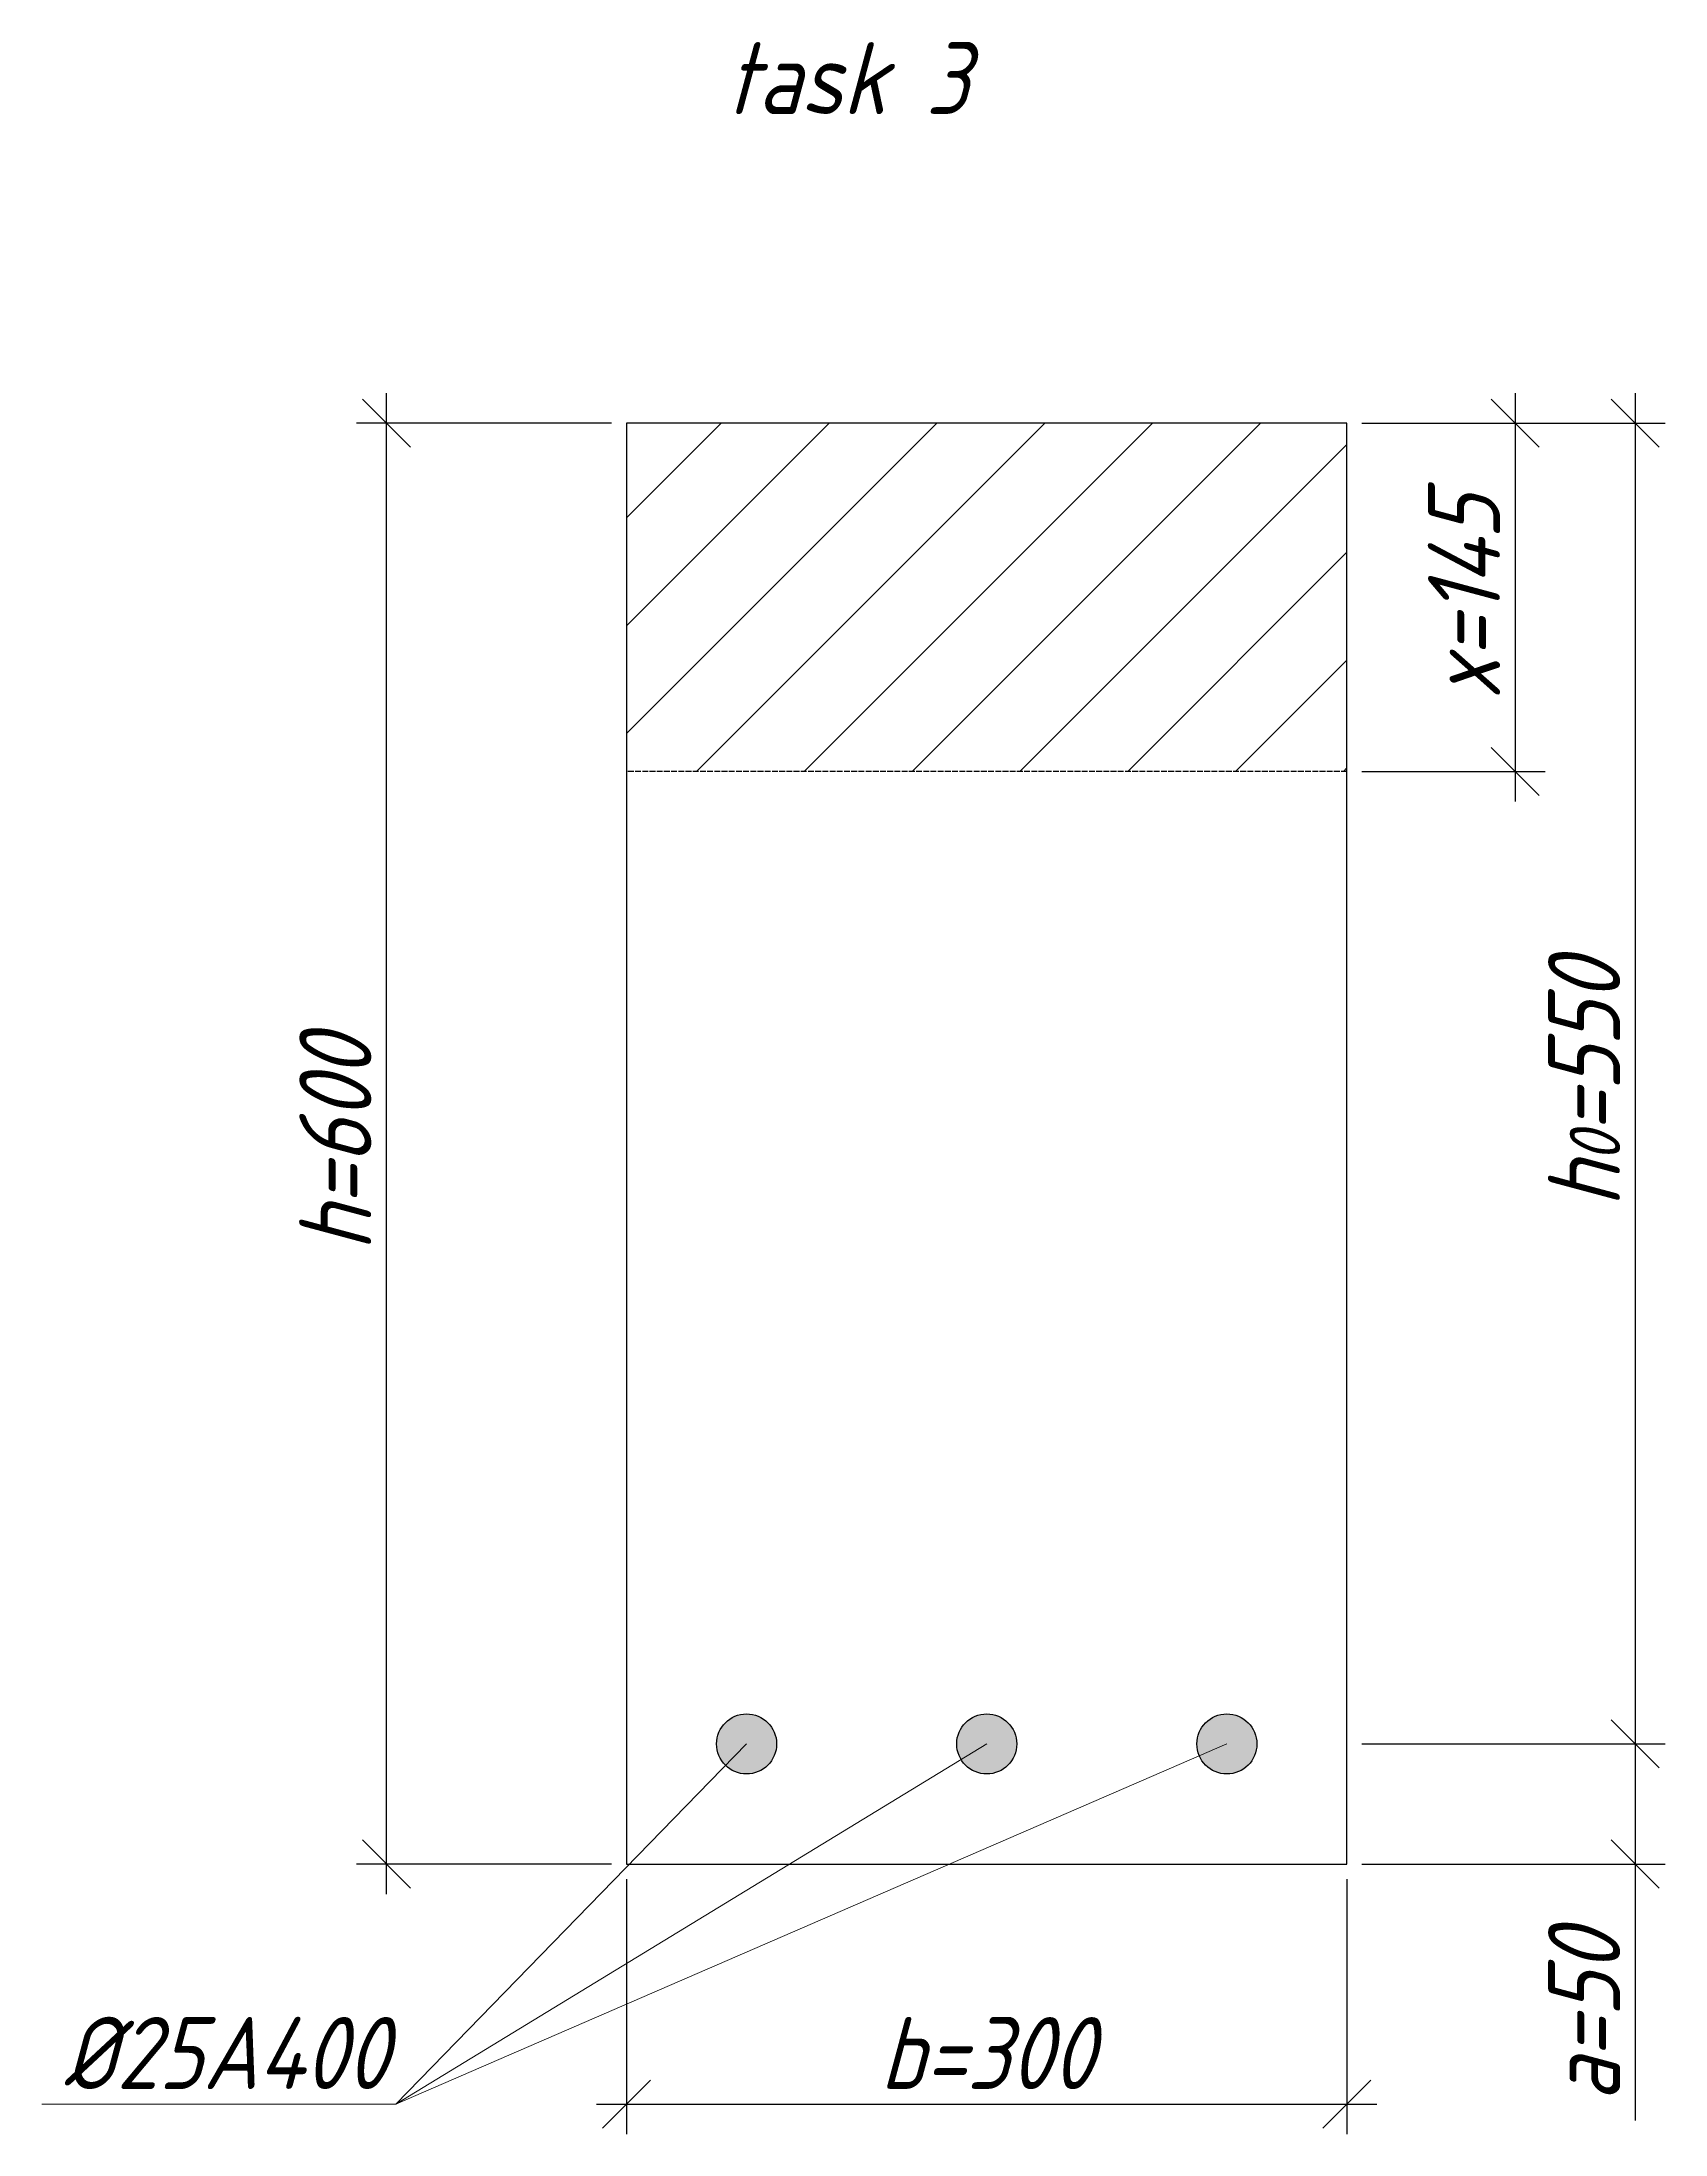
# Model space of a CAD drawing. Header units: millimetres. Extents: x -180 to 58926, y -10791 to 13515.
# Drawn here: x 1002 to 1678, y -3496 to -2624 of the extents above; entities that cross this region are included whole.
import ezdxf

# ---------------------------------------------------------------- set-up
doc = ezdxf.new("R2010")
doc.units = ezdxf.units.MM
doc.linetypes.add('ACAD_ISO02W100', pattern=[15, 12, -3])
for name, color, linetype, lineweight in [('basic', 95, 'Continuous', 30), ('hatch', 117, 'ACAD_ISO02W100', 25), ('hatching', 225, 'Continuous', 20), ('size', 45, 'Continuous', 20), ('text', 13, 'Continuous', 20), ('thin', 153, 'Continuous', 18)]:
    doc.layers.add(name, color=color, linetype=linetype, lineweight=lineweight)
doc.styles.add('Structures', font='isocpeur.ttf', dxfattribs={"width": 0.85, "oblique": 15})
doc.dimstyles.new('Structures', dxfattribs={"dimtxt": 3, "dimasz": 2, "dimexe": 1.25, "dimexo": 0.625, "dimtad": 1, "dimtxsty": 'Structures', "dimblk": 'OBLIQUE', "dimcen": 2.5, "dimdle": 1.25, "dimadec": 0, "dimazin": 0, "dimtfac": 1, "dimtmove": 0, "dimatfit": 3, "dimfxl": 1, "dimarcsym": 0})

msp = doc.modelspace()

# ---------------------------------------------------------------- texts
at = {"layer": 'text', "char_height": 30, "width": 137.52879, "attachment_point": 5, "style": 'Structures'}
for s, insert in [('task 3', (1337.813, -2639.295)), ('%%C25A400', (1078.869, -3461.772))]:
    msp.add_mtext(s, dxfattribs=dict(at, insert=insert))

# ---------------------------------------------------------------- blocks, each defined once
blk = doc.blocks.new('_Oblique')
at = {"color": 0, "linetype": 'ByBlock', "lineweight": -2}
blk.add_line((-0.5, -0.5), (0.5, 0.5), dxfattribs=at)
blk = doc.blocks.new('*D131')
at = {"layer": 'Defpoints', "color": 0, "transparency": 16777216}
for p in [(1245.83, -3383.03), (1545.83, -3383.03), (1545.83, -3483.03)]:
    blk.add_point(p, dxfattribs=at)
at = {"layer": 'size', "color": 0, "lineweight": -2, "transparency": 16777216}
for p, q in [((1245.83, -3389.28), (1245.83, -3495.53)), ((1545.83, -3389.28), (1545.83, -3495.53)), ((1233.33, -3483.03), (1558.33, -3483.03))]:
    blk.add_line(p, q, dxfattribs=at)
at = {"layer": 'size', "color": 0, "lineweight": -2, "transparency": 16777216, "xscale": 20, "yscale": 20, "zscale": 20, "rotation": 180}
blk.add_blockref('_Oblique', (1245.83, -3483.03), dxfattribs=at)
at = {"layer": 'size', "color": 0, "lineweight": -2, "transparency": 16777216, "xscale": 20, "yscale": 20, "zscale": 20}
blk.add_blockref('_Oblique', (1545.83, -3483.03), dxfattribs=at)
at = {"layer": 'size', "color": 0, "transparency": 16777216, "insert": (1395.83, -3461.78), "char_height": 30, "attachment_point": 5, "style": 'Structures'}
blk.add_mtext('b=300', dxfattribs=at)
blk = doc.blocks.new('*D132')
at = {"layer": 'Defpoints', "color": 0, "transparency": 16777216}
for p in [(1145.83, -2783.03), (1245.83, -2783.03), (1245.83, -3383.03)]:
    blk.add_point(p, dxfattribs=at)
at = {"layer": 'size', "color": 0, "lineweight": -2, "transparency": 16777216}
for p, q in [((1145.83, -3395.53), (1145.83, -2770.53)), ((1239.58, -2783.03), (1133.33, -2783.03)), ((1239.58, -3383.03), (1133.33, -3383.03))]:
    blk.add_line(p, q, dxfattribs=at)
at = {"layer": 'size', "color": 0, "lineweight": -2, "transparency": 16777216, "xscale": 20, "yscale": 20, "zscale": 20}
for p, rotation in [((1145.83, -2783.03), 90), ((1145.83, -3383.03), 270)]:
    blk.add_blockref('_Oblique', p, dxfattribs=dict(at, rotation=rotation))
at = {"layer": 'size', "color": 0, "transparency": 16777216, "insert": (1124.58, -3083.03), "char_height": 30, "attachment_point": 5, "rotation": 90, "style": 'Structures'}
blk.add_mtext('h=600', dxfattribs=at)
blk = doc.blocks.new('*D133')
at = {"layer": 'Defpoints', "color": 0, "transparency": 16777216}
for p in [(1545.83, -2783.03), (1545.83, -3333.03), (1665.83, -3333.03)]:
    blk.add_point(p, dxfattribs=at)
at = {"layer": 'size', "color": 0, "lineweight": -2, "transparency": 16777216}
for p, q in [((1665.83, -2770.53), (1665.83, -3345.53)), ((1552.08, -2783.03), (1678.33, -2783.03)), ((1552.08, -3333.03), (1678.33, -3333.03))]:
    blk.add_line(p, q, dxfattribs=at)
at = {"layer": 'size', "color": 0, "lineweight": -2, "transparency": 16777216, "xscale": 20, "yscale": 20, "zscale": 20}
for p, rotation in [((1665.83, -2783.03), 90), ((1665.83, -3333.03), 270)]:
    blk.add_blockref('_Oblique', p, dxfattribs=dict(at, rotation=rotation))
at = {"layer": 'size', "color": 0, "transparency": 16777216, "insert": (1644.58, -3058.03), "char_height": 30, "attachment_point": 5, "rotation": 90, "style": 'Structures'}
blk.add_mtext('h{\\H0.7x;\\S^ 0;}=550', dxfattribs=at)
blk = doc.blocks.new('*D134')
at = {"layer": 'Defpoints', "color": 0, "transparency": 16777216}
for p in [(1545.83, -3333.03), (1545.83, -3383.03), (1665.83, -3383.03)]:
    blk.add_point(p, dxfattribs=at)
at = {"layer": 'size', "color": 0, "lineweight": -2, "transparency": 16777216}
for p, q in [((1665.83, -3320.53), (1665.83, -3383.03)), ((1552.08, -3333.03), (1678.33, -3333.03)), ((1552.08, -3383.03), (1678.33, -3383.03)), ((1665.83, -3383.03), (1665.83, -3489.87))]:
    blk.add_line(p, q, dxfattribs=at)
at = {"layer": 'size', "color": 0, "lineweight": -2, "transparency": 16777216, "xscale": 20, "yscale": 20, "zscale": 20}
for p, rotation in [((1665.83, -3333.03), 90), ((1665.83, -3383.03), 270)]:
    blk.add_blockref('_Oblique', p, dxfattribs=dict(at, rotation=rotation))
at = {"layer": 'size', "color": 0, "transparency": 16777216, "insert": (1644.58, -3446.45), "char_height": 30, "attachment_point": 5, "rotation": 90, "style": 'Structures'}
blk.add_mtext('a=50', dxfattribs=at)
blk = doc.blocks.new('*D135')
at = {"layer": 'Defpoints', "color": 0, "transparency": 16777216}
for p in [(1545.83, -2783.03), (1545.83, -2928.03), (1615.83, -2928.03)]:
    blk.add_point(p, dxfattribs=at)
at = {"layer": 'size', "color": 0, "lineweight": -2, "transparency": 16777216}
for p, q in [((1615.83, -2770.53), (1615.83, -2940.53)), ((1552.08, -2783.03), (1628.33, -2783.03)), ((1552.08, -2928.03), (1628.33, -2928.03))]:
    blk.add_line(p, q, dxfattribs=at)
at = {"layer": 'size', "color": 0, "lineweight": -2, "transparency": 16777216, "xscale": 20, "yscale": 20, "zscale": 20}
for p, rotation in [((1615.83, -2783.03), 90), ((1615.83, -2928.03), 270)]:
    blk.add_blockref('_Oblique', p, dxfattribs=dict(at, rotation=rotation))
at = {"layer": 'size', "color": 0, "transparency": 16777216, "insert": (1594.58, -2855.53), "char_height": 30, "attachment_point": 5, "rotation": 90, "style": 'Structures'}
blk.add_mtext('x=145', dxfattribs=at)

# ---------------------------------------------------------------- dimensions: what is measured, and where the dimension line sits
at = {"layer": 'size'}
for base, p1, p2, text, picture, middle in [((1145.83, -2783.035), (1245.83, -3383.035), (1245.83, -2783.035), 'h=<>', '*D132', (1124.58, -3083.035)), ((1665.83, -3333.035), (1545.83, -2783.035), (1545.83, -3333.035), 'h{\\H0.7x;\\S^ 0;}=<>', '*D133', (1644.58, -3058.035)), ((1615.83, -2928.035), (1545.83, -2783.035), (1545.83, -2928.035), 'x=<>', '*D135', (1594.58, -2855.535)), ((1665.83, -3383.035), (1545.83, -3333.035), (1545.83, -3383.035), 'a=<>', '*D134', (1644.58, -3446.454))]:
    dim = msp.add_linear_dim(base=base, p1=p1, p2=p2, angle=90, text=text, dimstyle='Structures', dxfattribs=at)
    dim.commit()
    dim.dimension.update_dxf_attribs({"geometry": picture, "text_midpoint": middle})
dim = msp.add_linear_dim(base=(1545.83, -3483.035), p1=(1245.83, -3383.035), p2=(1545.83, -3383.035), text='b=<>', dimstyle='Structures', dxfattribs=at)
dim.commit()
dim.dimension.update_dxf_attribs({"geometry": '*D131', "text_midpoint": (1395.83, -3461.785)})

# ---------------------------------------------------------------- hatches: boundary and pattern name
at = {"layer": 'basic'}
h = msp.add_hatch(color=256, dxfattribs=at)
h.dxf.hatch_style = 1
h.paths.add_polyline_path([(1295.83, -3320.535), (1295.83, -3333.035), (1308.33, -3333.035, 0.4142136)])
h.paths.add_polyline_path([(1295.83, -3320.535, 0.4142136), (1283.33, -3333.035), (1295.83, -3333.035)])
h.paths.add_polyline_path([(1295.83, -3333.035), (1283.33, -3333.035, 0.4142136), (1295.83, -3345.535)])
h.paths.add_polyline_path([(1308.33, -3333.035), (1295.83, -3333.035), (1295.83, -3345.535, 0.4142136)])
h = msp.add_hatch(color=256, dxfattribs=at)
h.dxf.hatch_style = 1
h.paths.add_polyline_path([(1395.83, -3320.535), (1395.83, -3333.035), (1408.33, -3333.035, 0.4142136)])
h.paths.add_polyline_path([(1395.83, -3320.535, 0.4142136), (1383.33, -3333.035), (1395.83, -3333.035)])
h.paths.add_polyline_path([(1395.83, -3333.035), (1383.33, -3333.035, 0.4142136), (1395.83, -3345.535)])
h.paths.add_polyline_path([(1408.33, -3333.035), (1395.83, -3333.035), (1395.83, -3345.535, 0.4142136)])
h = msp.add_hatch(color=256, dxfattribs=at)
h.dxf.hatch_style = 1
h.paths.add_polyline_path([(1495.83, -3320.535), (1495.83, -3333.035), (1508.33, -3333.035, 0.4142136)])
h.paths.add_polyline_path([(1495.83, -3320.535, 0.4142136), (1483.33, -3333.035), (1495.83, -3333.035)])
h.paths.add_polyline_path([(1495.83, -3333.035), (1483.33, -3333.035, 0.4142136), (1495.83, -3345.535)])
h.paths.add_polyline_path([(1508.33, -3333.035), (1495.83, -3333.035), (1495.83, -3345.535, 0.4142136)])
at = {"layer": 'hatching'}
h = msp.add_hatch(dxfattribs=at)
h.set_pattern_fill('ANSI31', color=256, scale=10)
h.set_pattern_definition([(45, (48.276, -3615.906), (-22.45064, 22.45064), [])])
h.paths.add_polyline_path([(1545.83, -2783.035), (1245.83, -2783.035), (1245.83, -2928.035), (1545.83, -2928.035)])

# ---------------------------------------------------------------- linework, layer by layer
at = {"layer": 'basic'}
for p, q in [((1545.83, -2783.035), (1245.83, -2783.035)), ((1245.83, -2783.035), (1245.83, -3383.035)), ((1545.83, -3383.035), (1545.83, -2783.035)), ((1245.83, -3383.035), (1545.83, -3383.035))]:
    msp.add_line(p, q, dxfattribs=at)
for centre in [(1295.83, -3333.035), (1395.83, -3333.035), (1495.83, -3333.035)]:
    msp.add_circle(centre, 12.5, dxfattribs=at)
at = {"layer": 'hatch', "ltscale": 0.2}
msp.add_line((1545.83, -2928.035), (1245.83, -2928.035), dxfattribs=at)
at = {"layer": 'thin'}
for p, q in [((1149.801, -3483.035), (1295.83, -3333.035)), ((1395.83, -3333.035), (1149.801, -3483.035)), ((1149.801, -3483.035), (1495.83, -3333.035)), ((1149.801, -3483.035), (1002.366, -3483.035))]:
    msp.add_line(p, q, dxfattribs=at)

msp.set_redraw_order([(e.dxf.handle, doc.entitydb.next_handle()) for e in msp.query("TEXT MTEXT ATTDEF DIMENSION ARC_DIMENSION")])  # texts and dimensions are drawn at this point

doc.saveas('drawing.dxf')
